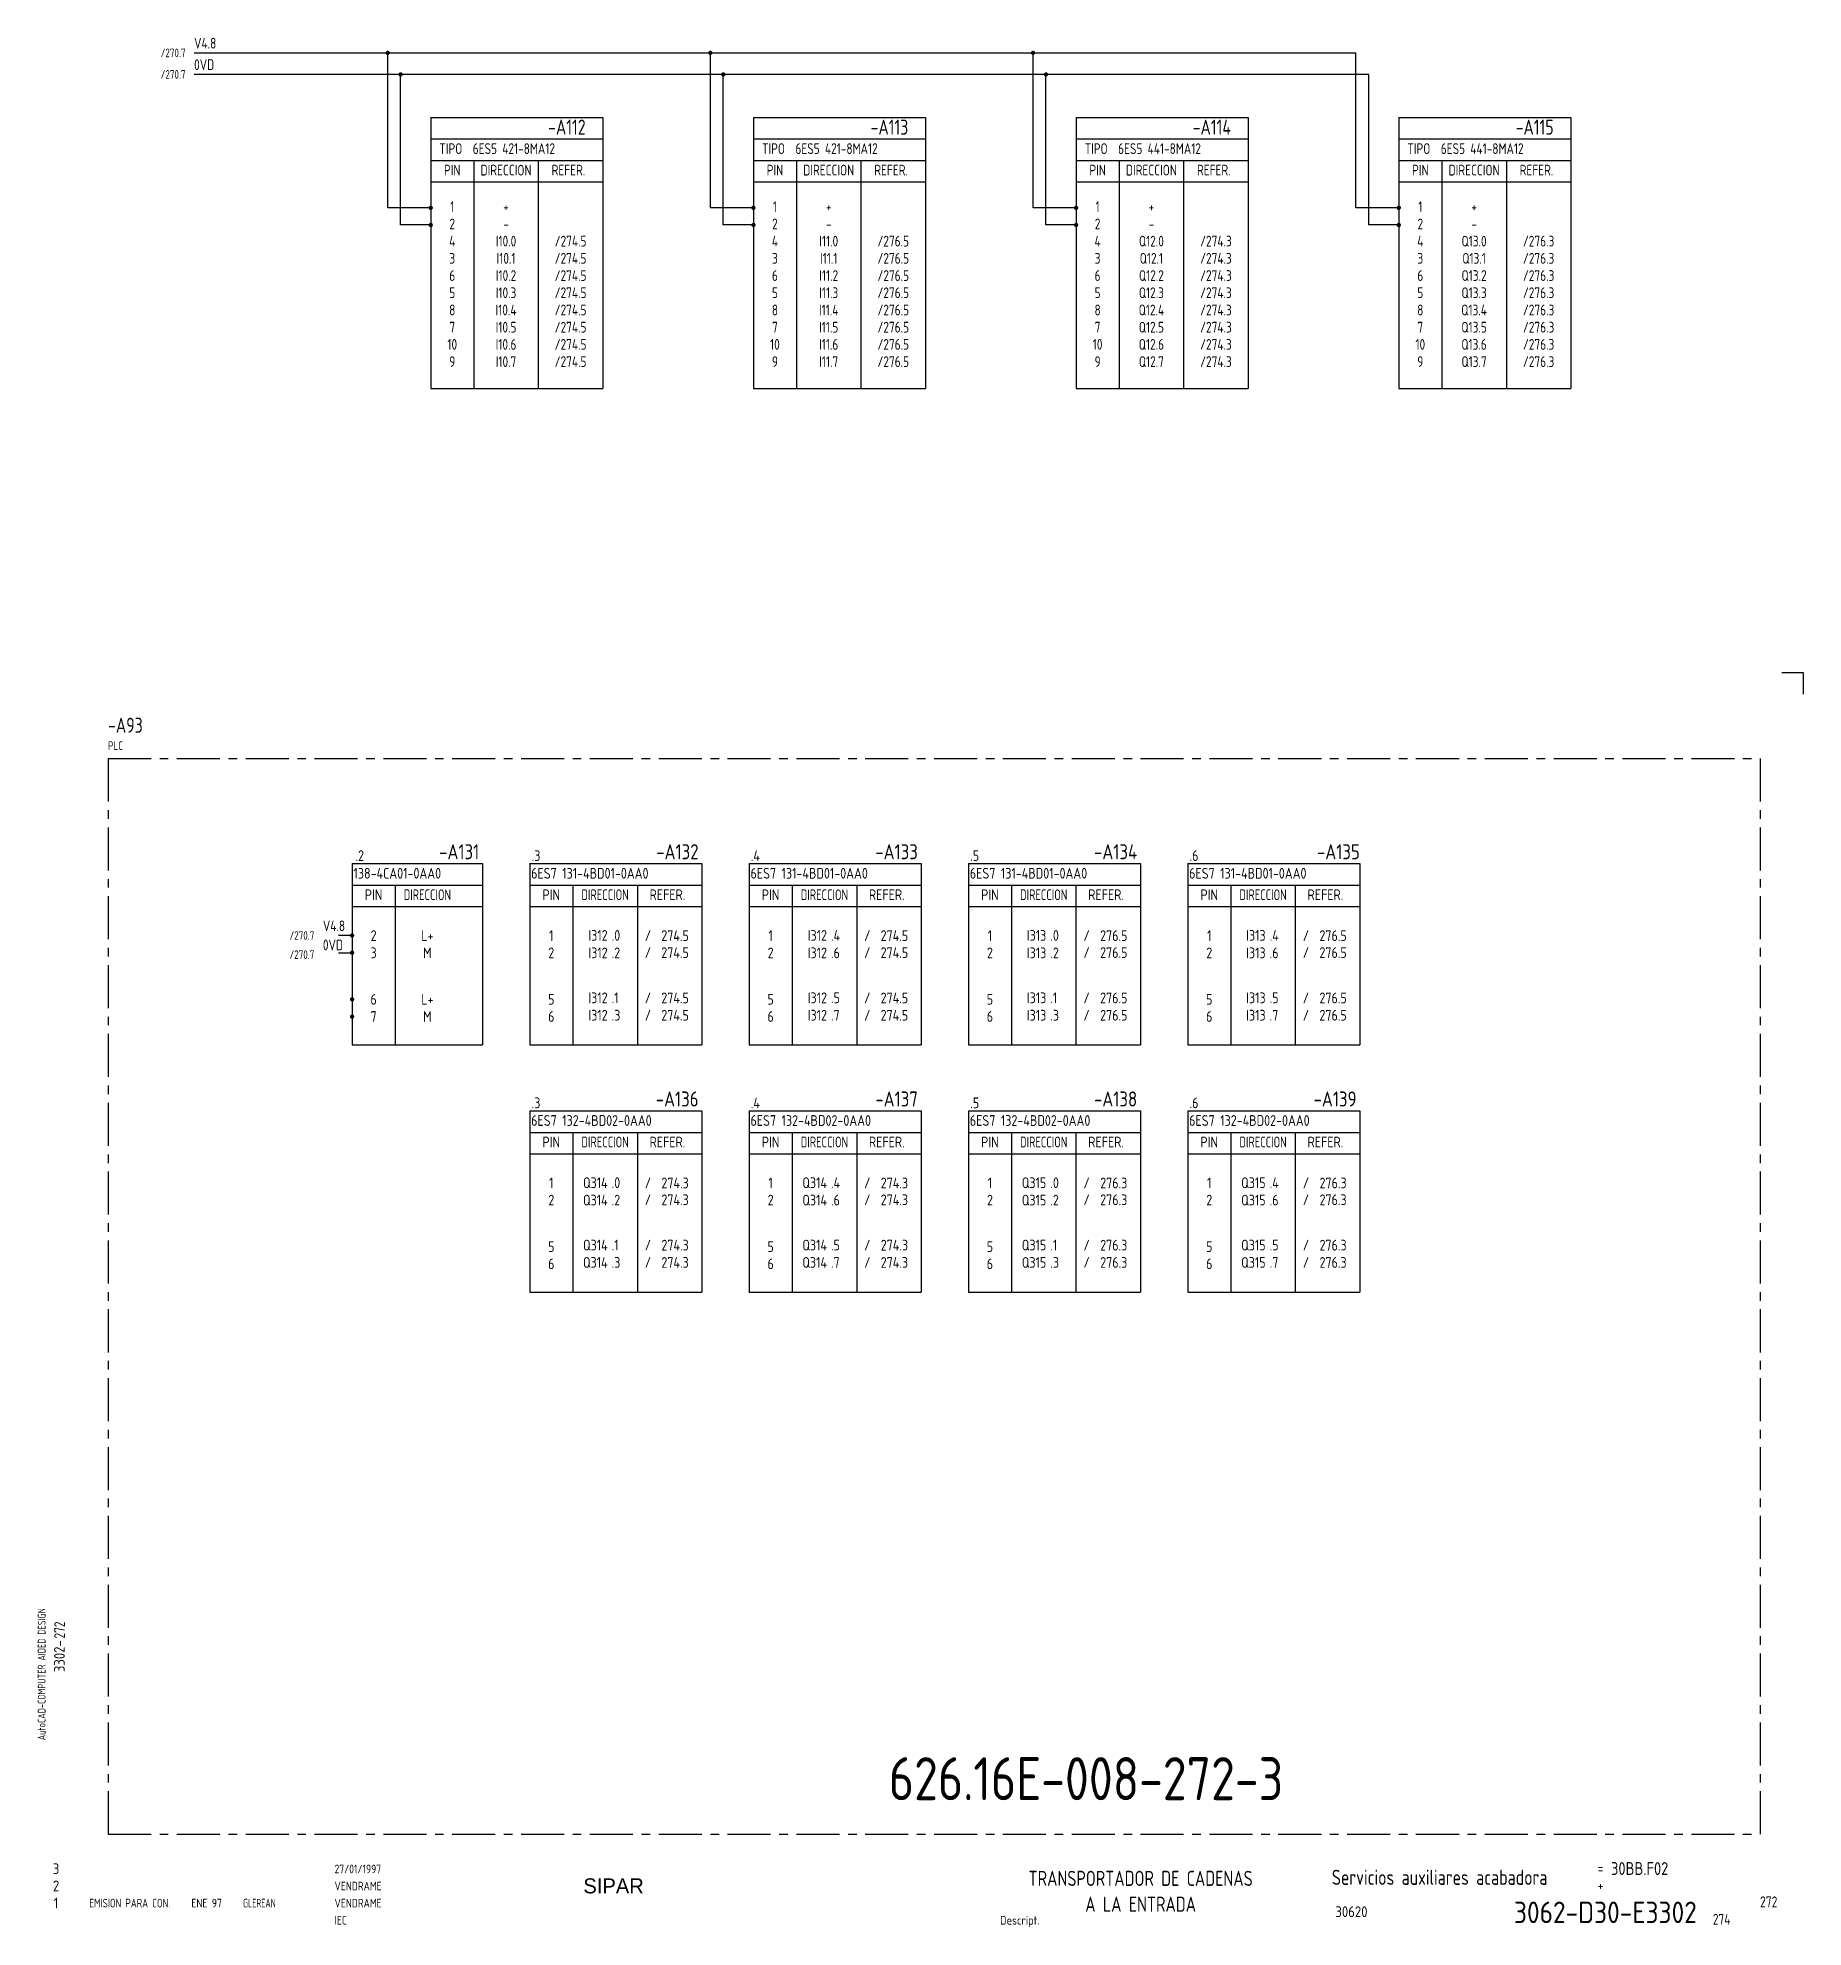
# Model space of a CAD drawing. Extents: x 10 to 985, y 5 to 445.
# Drawn here: x 574.7 to 985, y 5.4 to 444.5 of the extents above; entities that cross this region are included whole.
import ezdxf
from ezdxf.enums import TextEntityAlignment as Align

# ---------------------------------------------------------------- set-up
doc = ezdxf.new("R2010")
doc.units = 0
doc.header["$LTSCALE"] = 8
doc.header["$MEASUREMENT"] = 0
doc.linetypes.add('CENTER', pattern=[2, 1.25, -0.25, 0.25, -0.25])
doc.layers.get('0').update_dxf_attribs({"linetype": 'CONTINUOUS'})
doc.layers.add('CART', color=7, linetype='CONTINUOUS')
doc.styles.add('DIN', font='DIN', dxfattribs={"width": 0.85})
doc.styles.add('UNIV', font='UNIV')

msp = doc.modelspace()

# ---------------------------------------------------------------- texts
at = {"style": 'DIN'}
for s, height, width, p in [('V4.8', 2.5, 0.8, (611, 442)), ('0VD', 2.5, 0.8, (611, 437)), ('TIPO  6ES5 421-8MA12', 2.5, 0.8, (668, 417.5)), ('TIPO  6ES5 421-8MA12', 2.5, 0.8, (743, 417.5)), ('TIPO  6ES5 441-8MA12', 2.5, 0.8, (818, 417.5)), ('TIPO  6ES5 441-8MA12', 2.5, 0.8, (893, 417.5)), ('PLC', 2, 0.8, (591, 279)), ('138-4CA01-0AA0', 2.5, 0.85, (648.05, 249.09)), ('6ES7 131-4BD01-0AA0', 2.5, 0.85, (689.34, 249.09)), ('6ES7 131-4BD01-0AA0', 2.5, 0.85, (740.32, 249.09)), ('6ES7 131-4BD01-0AA0', 2.5, 0.85, (791.3, 249.09)), ('6ES7 131-4BD01-0AA0', 2.5, 0.85, (842.27, 249.09)), ('V4.8', 2.5, 0.8, (640.94, 236.87)), ('.0', 2.5, 0.85, (708.05, 234.64)), ('.4', 2.5, 0.85, (759.03, 234.64)), ('.0', 2.5, 0.85, (810.01, 234.64)), ('.4', 2.5, 0.85, (860.99, 234.64)), ('0VD', 2.5, 0.8, (640.94, 232.43)), ('.2', 2.5, 0.85, (708.05, 230.59)), ('.6', 2.5, 0.85, (759.03, 230.59)), ('.2', 2.5, 0.85, (810.01, 230.59)), ('.6', 2.5, 0.85, (860.99, 230.59)), ('.1', 2.5, 0.85, (708.05, 220.14)), ('.5', 2.5, 0.85, (759.03, 220.14)), ('.1', 2.5, 0.85, (810.01, 220.14)), ('.5', 2.5, 0.85, (860.99, 220.14)), ('.3', 2.5, 0.85, (708.05, 216.1)), ('.7', 2.5, 0.85, (759.03, 216.1)), ('.3', 2.5, 0.85, (810.01, 216.1)), ('.7', 2.5, 0.85, (860.99, 216.1)), ('6ES7 132-4BD02-0AA0', 2.5, 0.85, (689.34, 191.63)), ('6ES7 132-4BD02-0AA0', 2.5, 0.85, (740.32, 191.63)), ('6ES7 132-4BD02-0AA0', 2.5, 0.85, (791.3, 191.63)), ('6ES7 132-4BD02-0AA0', 2.5, 0.85, (842.27, 191.63)), ('.0', 2.5, 0.85, (708.05, 177.17)), ('.4', 2.5, 0.85, (759.03, 177.17)), ('.0', 2.5, 0.85, (810.01, 177.17)), ('.4', 2.5, 0.85, (860.99, 177.17)), ('.2', 2.5, 0.85, (708.05, 173.13)), ('.6', 2.5, 0.85, (759.03, 173.13)), ('.2', 2.5, 0.85, (810.01, 173.13)), ('.6', 2.5, 0.85, (860.99, 173.13)), ('.1', 2.5, 0.85, (708.05, 162.68)), ('.5', 2.5, 0.85, (759.03, 162.68)), ('.1', 2.5, 0.85, (810.01, 162.68)), ('.5', 2.5, 0.85, (860.99, 162.68)), ('.3', 2.5, 0.85, (708.05, 158.64)), ('.7', 2.5, 0.85, (759.03, 158.64)), ('.3', 2.5, 0.85, (810.01, 158.64)), ('.7', 2.5, 0.85, (860.99, 158.64)), ('274', 2.5, 0.8, (964, 6))]:
    msp.add_text(s, height=height, dxfattribs=dict(at, width=width)).set_placement(p)
for s, height, width, p in [('/270.7', 2, 0.8, (609, 440)), ('/270.7', 2, 0.8, (609, 435)), ('I312', 2.5, 0.85, (707.12, 234.64)), ('I312', 2.5, 0.85, (758.1, 234.64)), ('I313', 2.5, 0.85, (809.07, 234.64)), ('I313', 2.5, 0.85, (860.05, 234.64)), ('/270.7', 2, 0.8, (638.94, 234.87)), ('I312', 2.5, 0.85, (707.12, 230.59)), ('I312', 2.5, 0.85, (758.1, 230.59)), ('I313', 2.5, 0.85, (809.07, 230.59)), ('I313', 2.5, 0.85, (860.05, 230.59)), ('/270.7', 2, 0.8, (638.94, 230.43)), ('I312', 2.5, 0.85, (707.12, 220.14)), ('I312', 2.5, 0.85, (758.1, 220.14)), ('I313', 2.5, 0.85, (809.07, 220.14)), ('I313', 2.5, 0.85, (860.05, 220.14)), ('I312', 2.5, 0.85, (707.12, 216.1)), ('I312', 2.5, 0.85, (758.1, 216.1)), ('I313', 2.5, 0.85, (809.07, 216.1)), ('I313', 2.5, 0.85, (860.05, 216.1)), ('Q314', 2.5, 0.85, (707.12, 177.17)), ('Q314', 2.5, 0.85, (758.1, 177.17)), ('Q315', 2.5, 0.85, (809.07, 177.17)), ('Q315', 2.5, 0.85, (860.05, 177.17)), ('Q314', 2.5, 0.85, (707.12, 173.13)), ('Q314', 2.5, 0.85, (758.1, 173.13)), ('Q315', 2.5, 0.85, (809.07, 173.13)), ('Q315', 2.5, 0.85, (860.05, 173.13)), ('Q314', 2.5, 0.85, (707.12, 162.68)), ('Q314', 2.5, 0.85, (758.1, 162.68)), ('Q315', 2.5, 0.85, (809.07, 162.68)), ('Q315', 2.5, 0.85, (860.05, 162.68)), ('Q314', 2.5, 0.85, (707.12, 158.64)), ('Q314', 2.5, 0.85, (758.1, 158.64)), ('Q315', 2.5, 0.85, (809.07, 158.64)), ('Q315', 2.5, 0.85, (860.05, 158.64))]:
    msp.add_text(s, height=height, dxfattribs=dict(at, width=width)).set_placement(p, align=Align.RIGHT)
at = {"color": 3, "style": 'DIN'}
for s, height, width, p in [('-A112', 3.5, 0.8, (702, 422)), ('-A113', 3.5, 0.8, (777, 422)), ('-A114', 3.5, 0.8, (852, 422)), ('-A115', 3.5, 0.8, (927, 422)), ('-A131', 3.5, 0.85, (677.27, 253.59)), ('-A132', 3.5, 0.85, (728.25, 253.59)), ('-A133', 3.5, 0.85, (779.22, 253.59)), ('-A134', 3.5, 0.85, (830.2, 253.59)), ('-A135', 3.5, 0.85, (881.95, 253.59)), ('-A136', 3.5, 0.85, (728.25, 196.13)), ('-A137', 3.5, 0.85, (779.22, 196.13)), ('-A138', 3.5, 0.85, (830.2, 196.13)), ('-A139', 3.5, 0.85, (881.18, 196.13)), ('272', 2.56, 0.8, (979, 10))]:
    msp.add_text(s, height=height, dxfattribs=dict(at, width=width)).set_placement(p, align=Align.RIGHT)
at = {"style": 'DIN'}
for s, width, p in [('PIN', 0.8, (671, 412.5)), ('DIRECCION', 0.8, (683.5, 412.5)), ('REFER.', 0.8, (698, 412.5)), ('PIN', 0.8, (746, 412.5)), ('DIRECCION', 0.8, (758.5, 412.5)), ('REFER.', 0.8, (773, 412.5)), ('PIN', 0.8, (821, 412.5)), ('DIRECCION', 0.8, (833.5, 412.5)), ('REFER.', 0.8, (848, 412.5)), ('PIN', 0.8, (896, 412.5)), ('DIRECCION', 0.8, (908.5, 412.5)), ('REFER.', 0.8, (923, 412.5)), ('1', 0.8, (671, 404)), ('+', 0.8, (683.5, 404)), ('1', 0.8, (746, 404)), ('+', 0.8, (758.5, 404)), ('1', 0.8, (821, 404)), ('+', 0.8, (833.5, 404)), ('1', 0.8, (896, 404)), ('+', 0.8, (908.5, 404)), ('2', 0.8, (671, 400)), ('-', 0.8, (683.5, 400)), ('2', 0.8, (746, 400)), ('-', 0.8, (758.5, 400)), ('2', 0.8, (821, 400)), ('-', 0.8, (833.5, 400)), ('2', 0.8, (896, 400)), ('-', 0.8, (908.5, 400)), ('4', 0.8, (671, 396)), ('I10.0', 0.8, (683.5, 396)), ('/274.5', 0.8, (698.5, 396)), ('4', 0.8, (746, 396)), ('I11.0', 0.8, (758.5, 396)), ('/276.5', 0.8, (773.5, 396)), ('4', 0.8, (821, 396)), ('Q12.0', 0.8, (833.5, 396)), ('/274.3', 0.8, (848.5, 396)), ('4', 0.8, (896, 396)), ('Q13.0', 0.8, (908.5, 396)), ('/276.3', 0.8, (923.5, 396)), ('3', 0.8, (671, 392)), ('I10.1', 0.8, (683.5, 392)), ('/274.5', 0.8, (698.5, 392)), ('3', 0.8, (746, 392)), ('I11.1', 0.8, (758.5, 392)), ('/276.5', 0.8, (773.5, 392)), ('3', 0.8, (821, 392)), ('Q12.1', 0.8, (833.5, 392)), ('/274.3', 0.8, (848.5, 392)), ('3', 0.8, (896, 392)), ('Q13.1', 0.8, (908.5, 392)), ('/276.3', 0.8, (923.5, 392)), ('5', 0.8, (671, 384)), ('6', 0.8, (671, 388)), ('I10.3', 0.8, (683.5, 384)), ('I10.2', 0.8, (683.5, 388)), ('/274.5', 0.8, (698.5, 388)), ('/274.5', 0.8, (698.5, 384)), ('5', 0.8, (746, 384)), ('6', 0.8, (746, 388)), ('I11.3', 0.8, (758.5, 384)), ('I11.2', 0.8, (758.5, 388)), ('/276.5', 0.8, (773.5, 388)), ('/276.5', 0.8, (773.5, 384)), ('5', 0.8, (821, 384)), ('6', 0.8, (821, 388)), ('Q12.3', 0.8, (833.5, 384)), ('Q12.2', 0.8, (833.5, 388)), ('/274.3', 0.8, (848.5, 388)), ('/274.3', 0.8, (848.5, 384)), ('5', 0.8, (896, 384)), ('6', 0.8, (896, 388)), ('Q13.3', 0.8, (908.5, 384)), ('Q13.2', 0.8, (908.5, 388)), ('/276.3', 0.8, (923.5, 388)), ('/276.3', 0.8, (923.5, 384)), ('8', 0.8, (671, 380)), ('I10.4', 0.8, (683.5, 380)), ('/274.5', 0.8, (698.5, 380)), ('8', 0.8, (746, 380)), ('I11.4', 0.8, (758.5, 380)), ('/276.5', 0.8, (773.5, 380)), ('8', 0.8, (821, 380)), ('Q12.4', 0.8, (833.5, 380)), ('/274.3', 0.8, (848.5, 380)), ('8', 0.8, (896, 380)), ('Q13.4', 0.8, (908.5, 380)), ('/276.3', 0.8, (923.5, 380)), ('7', 0.8, (671, 376)), ('I10.5', 0.8, (683.5, 376)), ('/274.5', 0.8, (698.5, 376)), ('7', 0.8, (746, 376)), ('I11.5', 0.8, (758.5, 376)), ('/276.5', 0.8, (773.5, 376)), ('7', 0.8, (821, 376)), ('Q12.5', 0.8, (833.5, 376)), ('/274.3', 0.8, (848.5, 376)), ('7', 0.8, (896, 376)), ('Q13.5', 0.8, (908.5, 376)), ('/276.3', 0.8, (923.5, 376)), ('10', 0.8, (671, 372)), ('I10.6', 0.8, (683.5, 372)), ('/274.5', 0.8, (698.5, 372)), ('10', 0.8, (746, 372)), ('I11.6', 0.8, (758.5, 372)), ('/276.5', 0.8, (773.5, 372)), ('10', 0.8, (821, 372)), ('Q12.6', 0.8, (833.5, 372)), ('/274.3', 0.8, (848.5, 372)), ('10', 0.8, (896, 372)), ('Q13.6', 0.8, (908.5, 372)), ('/276.3', 0.8, (923.5, 372)), ('9', 0.8, (671, 368)), ('I10.7', 0.8, (683.5, 368)), ('/274.5', 0.8, (698.5, 368)), ('9', 0.8, (746, 368)), ('I11.7', 0.8, (758.5, 368)), ('/276.5', 0.8, (773.5, 368)), ('9', 0.8, (821, 368)), ('Q12.7', 0.8, (833.5, 368)), ('/274.3', 0.8, (848.5, 368)), ('9', 0.8, (896, 368)), ('Q13.7', 0.8, (908.5, 368)), ('/276.3', 0.8, (923.5, 368)), ('.2', 0.85, (649.51, 253.19)), ('.3', 0.85, (690.47, 253.19)), ('.4', 0.85, (741.45, 253.19)), ('.5', 0.85, (792.43, 253.19)), ('.6', 0.85, (843.4, 253.19)), ('PIN', 0.85, (652.72, 244.09)), ('PIN', 0.85, (694.02, 244.09)), ('REFER.', 0.85, (721.02, 244.09)), ('PIN', 0.85, (745, 244.09)), ('REFER.', 0.85, (772, 244.09)), ('PIN', 0.85, (795.97, 244.09)), ('REFER.', 0.85, (822.97, 244.09)), ('PIN', 0.85, (846.95, 244.09)), ('REFER.', 0.85, (873.95, 244.09)), ('3', 0.85, (652.72, 230.59)), ('2', 0.85, (652.72, 234.59)), ('L+', 0.85, (665.22, 234.59)), ('M', 0.85, (665.22, 230.59)), ('2', 0.85, (694.02, 230.59)), ('1', 0.85, (694.02, 234.59)), ('/', 0.85, (716.48, 234.59)), ('/', 0.85, (716.48, 230.66)), ('274.5', 0.85, (722.79, 234.59)), ('274.5', 0.85, (722.79, 230.66)), ('2', 0.85, (745, 230.59)), ('1', 0.85, (745, 234.59)), ('/', 0.85, (767.46, 234.59)), ('/', 0.85, (767.46, 230.66)), ('274.5', 0.85, (773.77, 234.59)), ('274.5', 0.85, (773.77, 230.66)), ('2', 0.85, (795.97, 230.59)), ('1', 0.85, (795.97, 234.59)), ('/', 0.85, (818.44, 234.59)), ('/', 0.85, (818.44, 230.66)), ('276.5', 0.85, (824.75, 234.59)), ('276.5', 0.85, (824.75, 230.66)), ('2', 0.85, (846.95, 230.59)), ('1', 0.85, (846.95, 234.59)), ('/', 0.85, (869.42, 234.59)), ('/', 0.85, (869.42, 230.66)), ('276.5', 0.85, (875.73, 234.59)), ('276.5', 0.85, (875.73, 230.66)), ('6', 0.85, (652.72, 219.8)), ('L+', 0.85, (665.22, 219.8)), ('5', 0.85, (694.02, 219.8)), ('/', 0.85, (716.48, 220.12)), ('274.5', 0.85, (722.79, 220.12)), ('5', 0.85, (745, 219.8)), ('/', 0.85, (767.46, 220.12)), ('274.5', 0.85, (773.77, 220.12)), ('5', 0.85, (795.97, 219.8)), ('/', 0.85, (818.44, 220.12)), ('276.5', 0.85, (824.75, 220.12)), ('5', 0.85, (846.95, 219.8)), ('/', 0.85, (869.42, 220.12)), ('276.5', 0.85, (875.73, 220.12)), ('7', 0.85, (652.72, 215.8)), ('M', 0.85, (665.22, 215.8)), ('6', 0.85, (694.02, 215.8)), ('/', 0.85, (716.48, 216.1)), ('274.5', 0.85, (722.79, 216.1)), ('6', 0.85, (745, 215.8)), ('/', 0.85, (767.46, 216.1)), ('274.5', 0.85, (773.77, 216.1)), ('6', 0.85, (795.97, 215.8)), ('/', 0.85, (818.44, 216.1)), ('276.5', 0.85, (824.75, 216.1)), ('6', 0.85, (846.95, 215.8)), ('/', 0.85, (869.42, 216.1)), ('276.5', 0.85, (875.73, 216.1)), ('.3', 0.85, (690.47, 195.73)), ('.4', 0.85, (741.45, 195.73)), ('.5', 0.85, (792.43, 195.73)), ('.6', 0.85, (843.4, 195.73)), ('PIN', 0.85, (694.02, 186.63)), ('REFER.', 0.85, (721.02, 186.63)), ('PIN', 0.85, (745, 186.63)), ('REFER.', 0.85, (772, 186.63)), ('PIN', 0.85, (795.97, 186.63)), ('REFER.', 0.85, (822.97, 186.63)), ('PIN', 0.85, (846.95, 186.63)), ('REFER.', 0.85, (873.95, 186.63)), ('1', 0.85, (694.02, 177.13)), ('/', 0.85, (716.48, 177.12)), ('/', 0.85, (716.48, 173.2)), ('274.3', 0.85, (722.79, 177.12)), ('274.3', 0.85, (722.79, 173.2)), ('1', 0.85, (745, 177.13)), ('/', 0.85, (767.46, 177.12)), ('/', 0.85, (767.46, 173.2)), ('274.3', 0.85, (773.77, 177.12)), ('274.3', 0.85, (773.77, 173.2)), ('1', 0.85, (795.97, 177.13)), ('/', 0.85, (818.44, 177.12)), ('/', 0.85, (818.44, 173.2)), ('276.3', 0.85, (824.75, 177.12)), ('276.3', 0.85, (824.75, 173.2)), ('1', 0.85, (846.95, 177.13)), ('/', 0.85, (869.42, 177.12)), ('/', 0.85, (869.42, 173.2)), ('276.3', 0.85, (875.73, 177.12)), ('276.3', 0.85, (875.73, 173.2)), ('2', 0.85, (694.02, 173.13)), ('2', 0.85, (745, 173.13)), ('2', 0.85, (795.97, 173.13)), ('2', 0.85, (846.95, 173.13)), ('5', 0.85, (694.02, 162.33)), ('/', 0.85, (716.48, 162.66)), ('274.3', 0.85, (722.79, 162.66)), ('5', 0.85, (745, 162.33)), ('/', 0.85, (767.46, 162.66)), ('274.3', 0.85, (773.77, 162.66)), ('5', 0.85, (795.97, 162.33)), ('/', 0.85, (818.44, 162.66)), ('276.3', 0.85, (824.75, 162.66)), ('5', 0.85, (846.95, 162.33)), ('/', 0.85, (869.42, 162.66)), ('276.3', 0.85, (875.73, 162.66)), ('6', 0.85, (694.02, 158.33)), ('/', 0.85, (716.48, 158.64)), ('274.3', 0.85, (722.79, 158.64)), ('6', 0.85, (745, 158.33)), ('/', 0.85, (767.46, 158.64)), ('274.3', 0.85, (773.77, 158.64)), ('6', 0.85, (795.97, 158.33)), ('/', 0.85, (818.44, 158.64)), ('276.3', 0.85, (824.75, 158.64)), ('6', 0.85, (846.95, 158.33)), ('/', 0.85, (869.42, 158.64)), ('276.3', 0.85, (875.73, 158.64))]:
    msp.add_text(s, height=2.5, dxfattribs=dict(at, width=width)).set_placement(p, align=Align.CENTER)
at = {"color": 3, "style": 'DIN', "width": 0.8}
msp.add_text('-A93', height=3.5, dxfattribs=at).set_placement((591, 283))
at = {"style": 'DIN', "width": 0.596129}
for p, p2 in [((659.72, 244.09), (670.72, 244.09)), ((701.02, 244.09), (712.02, 244.09)), ((752, 244.09), (763, 244.09)), ((802.97, 244.09), (813.97, 244.09)), ((853.95, 244.09), (864.95, 244.09)), ((701.02, 186.63), (712.02, 186.63)), ((752, 186.63), (763, 186.63)), ((802.97, 186.63), (813.97, 186.63)), ((853.95, 186.63), (864.95, 186.63))]:
    msp.add_text('DIRECCION', height=2.5, dxfattribs=at).set_placement(p, p2, align=Align.FIT)
at = {"style": 'DIN', "width": 0.8}
msp.add_text('272', height=2.5, rotation=90, dxfattribs=at).set_placement((581, 72.5))
at = {"color": 3, "style": 'DIN', "width": 0.8}
for s, p in [('TRANSPORTADOR DE CADENAS', (831, 15)), ('A LA ENTRADA', (831, 9))]:
    msp.add_text(s, height=3.5, dxfattribs=at).set_placement(p, align=Align.CENTER)
at = {"color": 2, "insert": (772.47, 44.92), "char_height": 10, "width": 111.0411, "attachment_point": 1, "style": 'DIN'}
msp.add_mtext('626.16E-008-272-3', dxfattribs=at)
at = {"layer": 'CART', "color": 2, "linetype": 'Continuous', "style": 'UNIV'}
msp.add_text('SIPAR', height=3.5, dxfattribs=at).set_placement((708.5, 13.25), align=Align.CENTER)

# ---------------------------------------------------------------- blocks, each defined once
blk = doc.blocks.new('WB-FG100')
at = {"layer": 'CART', "color": 1}
for p, q in [((415, 297), (420, 297)), ((420, 297), (420, 292))]:
    blk.add_line(p, q, dxfattribs=at)
at = {"layer": 'CART', "color": 1, "style": 'DIN', "width": 0.8}
blk.add_text('AutoCAD-COMPUTER AIDED DESIGN', height=1.8, rotation=90, dxfattribs=at).set_placement((11.47, 48.84))
at = {"layer": 'CART', "color": 3, "style": 'DIN', "width": 0.8}
for s, p in [('=', (372.24, 17.91)), ('+', (372.24, 13.87))]:
    blk.add_text(s, height=2.5, dxfattribs=at).set_placement(p)
at = {"layer": 'CART', "color": 7, "style": 'DIN', "width": 0.9}
blk.add_attdef('FILE', text='', height=2.5, rotation=90, dxfattribs=at).set_placement((15.95, 68.38), align=Align.CENTER)
for tag, p in [('MOD-3', (13.92, 19)), ('MOD-2', (13.92, 15)), ('MOD-1', (13.92, 11)), ('NR.COMMESSA', (315, 9))]:
    blk.add_attdef(tag, text='', height=2.5, dxfattribs=at).set_placement(p, align=Align.MIDDLE)
at = {"layer": 'CART', "color": 7, "style": 'DIN'}
for tag, width, p in [('REV-3', 0.9, (21.66, 19)), ('DATA-3', 0.9, (45.37, 19)), ('NOME-3', 0.9, (57.37, 19)), ('REV-2', 0.9, (21.66, 15)), ('DATA-2', 0.9, (45.37, 15)), ('NOME-2', 0.9, (57.37, 15)), ('REV-1', 0.9, (21.66, 11)), ('DATA-1', 0.9, (45.37, 11)), ('NOME-1', 0.7, (57.37, 11))]:
    blk.add_attdef(tag, text='', height=2, dxfattribs=dict(at, width=width)).set_placement(p, align=Align.MIDDLE_LEFT)
at = {"layer": 'CART', "color": 7, "style": 'DIN', "width": 0.9}
for tag, p, height in [('DATA', (78.64, 17.94), 2), ('ESECUTORE', (78.64, 13.97), 2), ('CONTROLLORE', (78.64, 9.99), 2), ('NORMA', (78.64, 6.01), 2), ('SEGUE', (398.93, 5.65), 2.8)]:
    blk.add_attdef(tag, p, '', height=height, dxfattribs=at)
at = {"layer": 'CART', "color": 2, "style": 'DIN', "width": 0.9}
for tag, p in [('TITOLO-1/3', (266.5, 18.23)), ('TITOLO-2/3', (266.5, 13.18)), ('TITOLO-1/2', (266.5, 15.73)), ('TITOLO-3/3', (266.5, 8.13)), ('TITOLO-2/2', (266.5, 10.68))]:
    blk.add_attdef(tag, text='', height=3.5, dxfattribs=at).set_placement(p, align=Align.MIDDLE)
at = {"layer": 'CART', "color": 3, "style": 'DIN', "width": 0.9}
blk.add_attdef('ASSIEME', text='', height=3.5, dxfattribs=at).set_placement((334, 17), align=Align.MIDDLE)
at = {"layer": 'CART', "color": 3, "style": 'DIN', "width": 0.85}
for tag, p in [('=', (375.33, 16.63)), ('+', (375.33, 12.76))]:
    blk.add_attdef(tag, text='', height=3, dxfattribs=at).set_placement(p, align=Align.BOTTOM_LEFT)
at = {"layer": 'CART', "color": 2, "style": 'DIN', "width": 0.9}
blk.add_attdef('DISEGNO', text='', height=5, dxfattribs=at).set_placement((395.27, 6.35), align=Align.RIGHT)
at = {"layer": 'CART', "color": 3, "style": 'DIN', "width": 0.9}
blk.add_attdef('FOGLIO', text='', height=2.8, dxfattribs=at).set_placement((414.2, 9.56), align=Align.RIGHT)
at = {"layer": 'CART', "color": 1, "style": 'DIN', "width": 0.9}
blk.add_attdef('TIPOLOGIA', (233.37, 6), '', height=2, dxfattribs=at)

# ---------------------------------------------------------------- linework, layer by layer
for p, q in [((611, 441), (881, 441)), ((656, 405), (656, 441.25)), ((731, 405), (731, 441)), ((806, 405), (806, 441)), ((881, 405), (881, 441)), ((884, 436), (611, 436)), ((659, 401), (659, 436.25)), ((734, 401), (734, 436)), ((809, 401), (809, 436)), ((884, 401), (884, 436)), ((666, 405), (656, 405)), ((741, 405), (731, 405)), ((816, 405), (806, 405)), ((891, 405), (881, 405)), ((666, 401), (659, 401)), ((741, 401), (734, 401)), ((816, 401), (809, 401)), ((891, 401), (884, 401)), ((647.72, 235.87), (644.6, 235.87)), ((644.6, 231.87), (647.72, 231.87))]:
    msp.add_line(p, q)
at = {"color": 3}
for p, q in [((666, 426), (666, 363)), ((666, 426), (706, 426)), ((706, 426), (706, 363)), ((741, 426), (781, 426)), ((741, 426), (741, 363)), ((781, 426), (781, 363)), ((816, 426), (856, 426)), ((816, 426), (816, 363)), ((856, 426), (856, 363)), ((891, 426), (931, 426)), ((891, 426), (891, 363)), ((931, 426), (931, 363)), ((666, 421), (706, 421)), ((741, 421), (781, 421)), ((816, 421), (856, 421)), ((891, 421), (931, 421)), ((666, 416), (706, 416)), ((676, 416), (676, 363)), ((691, 416), (691, 363)), ((741, 416), (781, 416)), ((751, 416), (751, 363)), ((766, 416), (766, 363)), ((816, 416), (856, 416)), ((826, 416), (826, 363)), ((841, 416), (841, 363)), ((891, 416), (931, 416)), ((901, 416), (901, 363)), ((916, 416), (916, 363)), ((666, 411), (706, 411)), ((741, 411), (781, 411)), ((816, 411), (856, 411)), ((891, 411), (931, 411)), ((666, 363), (706, 363)), ((741, 363), (781, 363)), ((816, 363), (856, 363)), ((891, 363), (931, 363)), ((647.72, 252.59), (647.72, 210.46)), ((647.72, 252.59), (678.04, 252.59)), ((678.04, 252.59), (678.04, 210.46)), ((689.02, 252.59), (729.02, 252.59)), ((689.02, 252.59), (689.02, 210.46)), ((729.02, 252.59), (729.02, 210.46)), ((740, 252.59), (740, 210.46)), ((740, 252.59), (780, 252.59)), ((780, 252.59), (780, 210.46)), ((790.97, 252.59), (830.97, 252.59)), ((790.97, 252.59), (790.97, 210.46)), ((830.97, 252.59), (830.97, 210.46)), ((841.95, 252.59), (881.95, 252.59)), ((841.95, 252.59), (841.95, 210.46)), ((881.95, 252.59), (881.95, 210.46)), ((647.72, 247.59), (678.04, 247.59)), ((657.72, 247.59), (657.72, 210.46)), ((689.02, 247.59), (729.02, 247.59)), ((699.02, 247.59), (699.02, 210.46)), ((714.02, 247.59), (714.02, 210.46)), ((740, 247.59), (780, 247.59)), ((750, 247.59), (750, 210.46)), ((765, 247.59), (765, 210.46)), ((790.97, 247.59), (830.97, 247.59)), ((800.97, 247.59), (800.97, 210.46)), ((815.97, 247.59), (815.97, 210.46)), ((841.95, 247.59), (881.95, 247.59)), ((851.95, 247.59), (851.95, 210.46)), ((866.95, 247.59), (866.95, 210.46)), ((647.72, 242.59), (678.04, 242.59)), ((689.02, 242.59), (729.02, 242.59)), ((740, 242.59), (780, 242.59)), ((790.97, 242.59), (830.97, 242.59)), ((841.95, 242.59), (881.95, 242.59)), ((647.72, 210.46), (678.04, 210.46)), ((689.02, 210.46), (729.02, 210.46)), ((740, 210.46), (780, 210.46)), ((790.97, 210.46), (830.97, 210.46)), ((841.95, 210.46), (881.95, 210.46)), ((689.02, 195.13), (689.02, 153)), ((689.02, 195.13), (729.02, 195.13)), ((729.02, 195.13), (729.02, 153)), ((740, 195.13), (780, 195.13)), ((740, 195.13), (740, 153)), ((780, 195.13), (780, 153)), ((790.97, 195.13), (830.97, 195.13)), ((790.97, 195.13), (790.97, 153)), ((830.97, 195.13), (830.97, 153)), ((841.95, 195.13), (881.95, 195.13)), ((841.95, 195.13), (841.95, 153)), ((881.95, 195.13), (881.95, 153)), ((689.02, 190.13), (729.02, 190.13)), ((699.02, 190.13), (699.02, 153)), ((714.02, 190.13), (714.02, 153)), ((740, 190.13), (780, 190.13)), ((750, 190.13), (750, 153)), ((765, 190.13), (765, 153)), ((790.97, 190.13), (830.97, 190.13)), ((800.97, 190.13), (800.97, 153)), ((815.97, 190.13), (815.97, 153)), ((841.95, 190.13), (881.95, 190.13)), ((851.95, 190.13), (851.95, 153)), ((866.95, 190.13), (866.95, 153)), ((689.02, 185.13), (729.02, 185.13)), ((740, 185.13), (780, 185.13)), ((790.97, 185.13), (830.97, 185.13)), ((841.95, 185.13), (881.95, 185.13)), ((689.02, 153), (729.02, 153)), ((740, 153), (780, 153)), ((790.97, 153), (830.97, 153)), ((841.95, 153), (881.95, 153))]:
    msp.add_line(p, q, dxfattribs=at)
at = {"color": 3, "linetype": 'CENTER'}
for p, q in [((591, 277), (975, 277)), ((591, 277), (591, 27)), ((975, 277), (975, 27)), ((591, 27), (975, 27))]:
    msp.add_line(p, q, dxfattribs=at)
at = {"const_width": 0.5}
for points in [[(655.75, 441, 1), (656.25, 441, 1)], [(730.75, 441, 1), (731.25, 441, 1)], [(805.75, 441, 1), (806.25, 441, 1)], [(658.75, 436, 1), (659.25, 436, 1)], [(733.75, 436, 1), (734.25, 436, 1)], [(808.75, 436, 1), (809.25, 436, 1)]]:
    msp.add_lwpolyline(points, format="xyb", close=True, dxfattribs=at)
at = {"linetype": 'Continuous', "const_width": 0.5}
for points in [[(665.75, 405, 1), (666.25, 405, 1)], [(740.75, 405, 1), (741.25, 405, 1)], [(815.75, 405, 1), (816.25, 405, 1)], [(890.75, 405, 1), (891.25, 405, 1)], [(665.75, 401, 1), (666.25, 401, 1)], [(740.75, 401, 1), (741.25, 401, 1)], [(815.75, 401, 1), (816.25, 401, 1)], [(890.75, 401, 1), (891.25, 401, 1)], [(647.47, 235.87, 1), (647.97, 235.87, 1)], [(647.47, 231.87, 1), (647.97, 231.87, 1)], [(647.47, 221.03, 1), (647.97, 221.03, 1)], [(647.47, 217.03, 1), (647.97, 217.03, 1)]]:
    msp.add_lwpolyline(points, format="xyb", close=True, dxfattribs=at)

# ---------------------------------------------------------------- block references
at = {"layer": 'CART'}
ref = msp.add_blockref('WB-FG100', (565, 0), dxfattribs=at)
ref.add_attrib('TIPOLOGIA', 'Descript.', (798.37, 6), dxfattribs={"color": 1, "height": 2, "style": 'DIN', "width": 0.9})
ref.add_attrib('ASSIEME', 'Servicios auxiliares acabadora', dxfattribs={"color": 3, "height": 3.5, "style": 'DIN', "width": 0.8}).set_placement((900.5, 17), align=Align.MIDDLE)
ref.add_attrib('=', '30BB.F02', dxfattribs={"color": 3, "height": 3, "style": 'DIN', "width": 0.85}).set_placement((940.33, 16.63), align=Align.BOTTOM_LEFT)
ref.add_attrib('NR.COMMESSA', '30620', dxfattribs={"color": 7, "height": 2.5, "style": 'DIN', "width": 0.9}).set_placement((880, 9), align=Align.MIDDLE)
ref.add_attrib('DISEGNO', '3062-D30-E3302', dxfattribs={"color": 2, "height": 5, "style": 'DIN', "width": 0.9}).set_placement((960.27, 6.35), align=Align.RIGHT)
ref.add_attrib('DATA', '27/01/1997', (643.64, 17.94), dxfattribs={"color": 7, "height": 2, "style": 'DIN', "width": 0.85})
ref.add_attrib('ESECUTORE', 'VENDRAME', (643.64, 13.97), dxfattribs={"color": 7, "height": 2, "style": 'DIN', "width": 0.85})
ref.add_attrib('CONTROLLORE', 'VENDRAME', (643.64, 9.99), dxfattribs={"color": 7, "height": 2, "style": 'DIN', "width": 0.85})
ref.add_attrib('NORMA', 'IEC', (643.64, 6.01), dxfattribs={"color": 7, "height": 2, "style": 'DIN', "width": 0.85})
ref.add_attrib('MOD-1', '1', dxfattribs={"color": 7, "height": 2.5, "style": 'DIN', "width": 0.9}).set_placement((578.92, 11), align=Align.MIDDLE)
ref.add_attrib('REV-1', 'EMISION PARA CON.', dxfattribs={"color": 7, "height": 2, "style": 'DIN', "width": 0.8}).set_placement((586.66, 11), align=Align.MIDDLE_LEFT)
ref.add_attrib('DATA-1', 'ENE 97', dxfattribs={"color": 7, "height": 2, "style": 'DIN', "width": 0.85}).set_placement((610.37, 11), align=Align.MIDDLE_LEFT)
ref.add_attrib('NOME-1', 'GLEREAN', dxfattribs={"color": 7, "height": 2, "style": 'DIN', "width": 0.7}).set_placement((622.37, 11), align=Align.MIDDLE_LEFT)
ref.add_attrib('MOD-2', '2', dxfattribs={"color": 7, "height": 2.5, "style": 'DIN', "width": 0.9}).set_placement((578.92, 15), align=Align.MIDDLE)
ref.add_attrib('MOD-3', '3', dxfattribs={"color": 7, "height": 2.5, "style": 'DIN', "width": 0.9}).set_placement((578.92, 19), align=Align.MIDDLE)
ref.add_attrib('FILE', '3302-', dxfattribs={"color": 7, "height": 2.5, "rotation": 90, "style": 'DIN', "width": 0.9}).set_placement((580.95, 68.38), align=Align.CENTER)

msp.set_redraw_order([(e.dxf.handle, doc.entitydb.next_handle()) for e in msp.query("TEXT MTEXT ATTDEF DIMENSION ARC_DIMENSION")])  # texts and dimensions are drawn at this point

doc.saveas('drawing.dxf')
